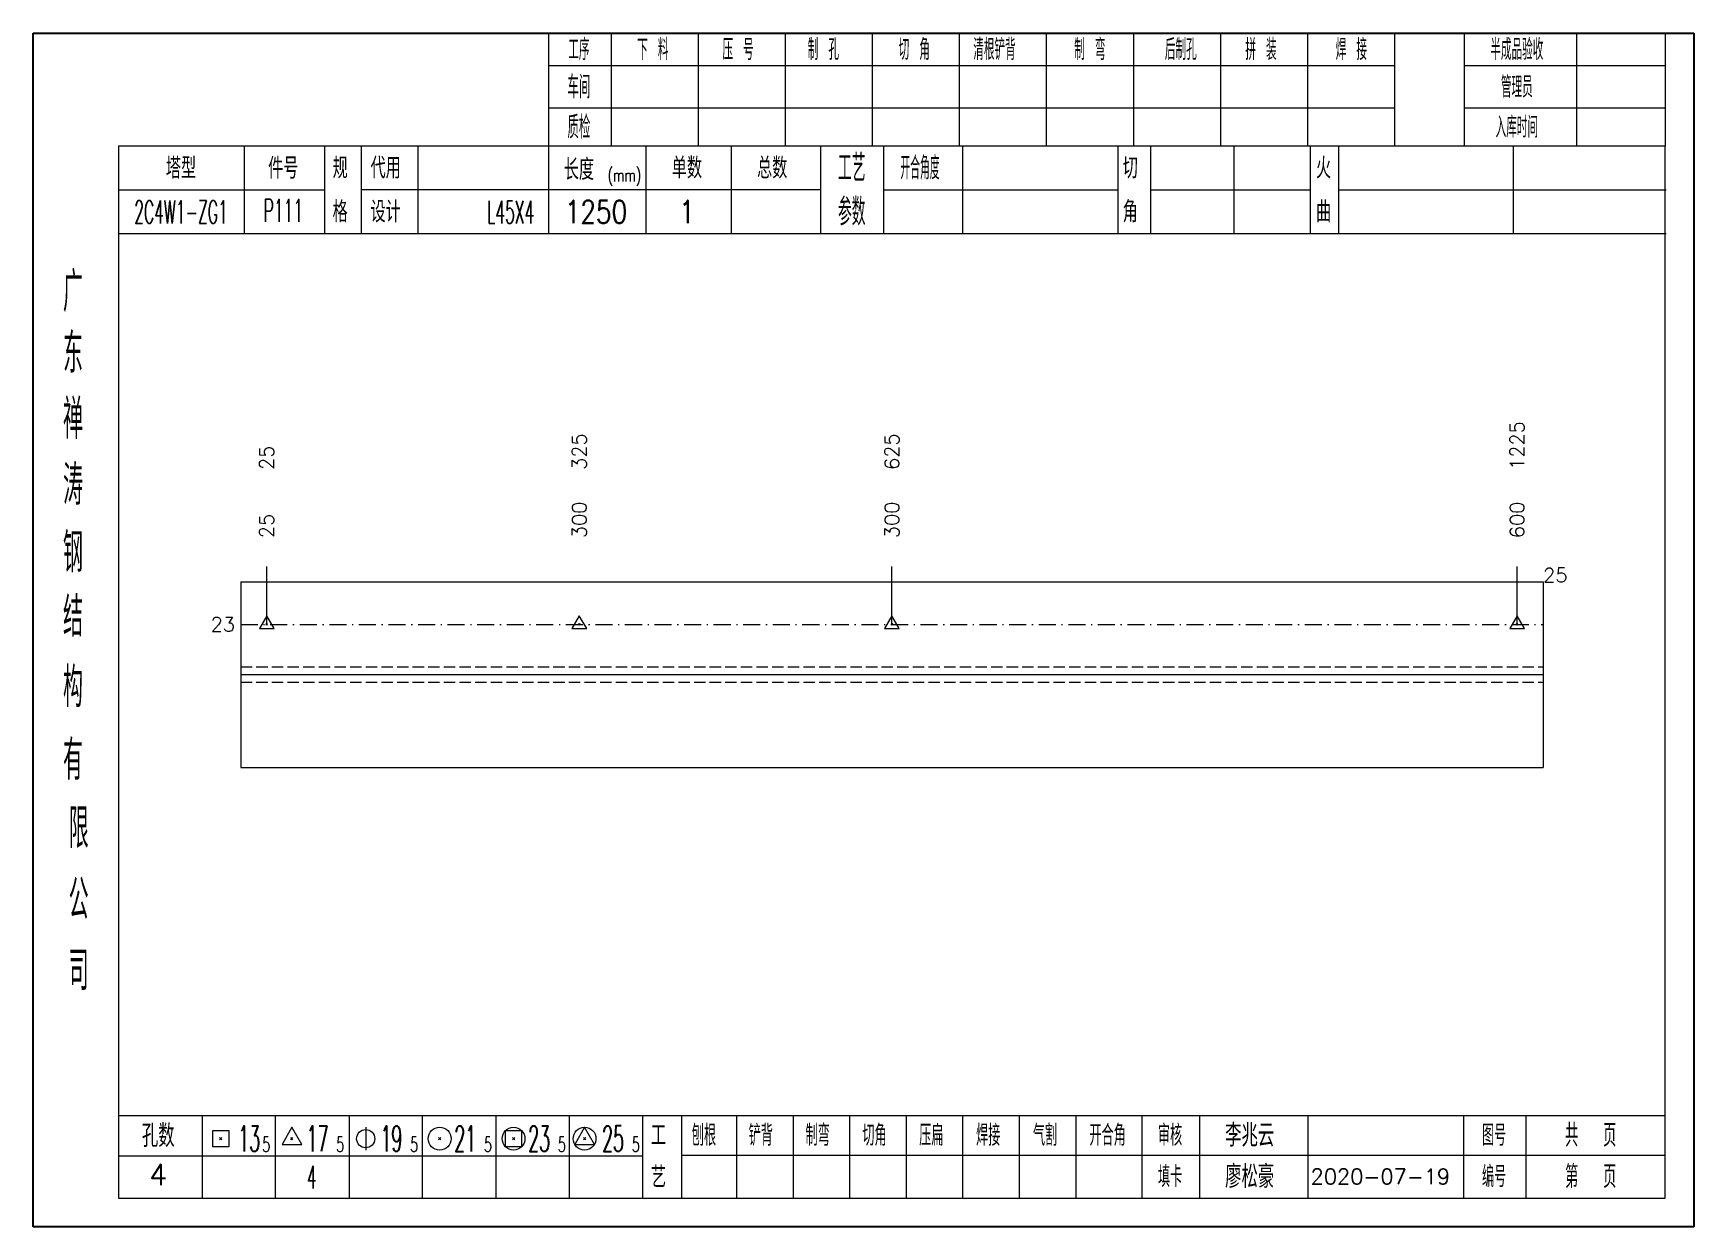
# Model space of a CAD drawing. Extents: x 154981 to 165753, y -86801 to -82885.
# Drawn here: x 159199.3 to 159491.4, y -85176.6 to -84966.7 of the extents above; entities that cross this region are included whole.
import ezdxf
from ezdxf.enums import TextEntityAlignment as Align

# ---------------------------------------------------------------- set-up
doc = ezdxf.new("R2010")
doc.units = 0
doc.header["$MEASUREMENT"] = 0
doc.linetypes.add('一点画线', pattern=[5.2, 3, -1, 0.2, -1])
doc.linetypes.add('虚线', pattern=[2.75, 2, -0.75])
doc.layers.get('0').update_dxf_attribs({"linetype": 'CONTINUOUS', "lineweight": 25})
for name, color, linetype, lineweight in [('1', 7, 'CONTINUOUS', 25), ('4', 7, 'CONTINUOUS', 25), ('5', 7, 'CONTINUOUS', 25)]:
    doc.layers.add(name, color=color, linetype=linetype, lineweight=lineweight)
doc.styles.get("Standard").update_dxf_attribs({"font": 'simplex.shx', "width": 0.7, "height": 3, "bigfont": 'gbhzfs.shx'})

msp = doc.modelspace()

# ---------------------------------------------------------------- texts
at = {"color": 7, "linetype": 'Continuous', "lineweight": 13}
for s, p in [('1225', (159460.33406, -85043.49383)), ('325', (159295.36046, -85043.49383)), ('625', (159350.35166, -85043.49383)), ('25', (159240.36926, -85043.49383))]:
    msp.add_text(s, height=2.5, rotation=90, dxfattribs=at).set_placement(p, align=Align.MIDDLE_LEFT)
at = {"color": 4, "linetype": 'Continuous', "lineweight": 9}
for s, p in [('300', (159295.36046, -85055.49383)), ('300', (159350.35166, -85055.49383)), ('600', (159460.33406, -85055.49383)), ('25', (159240.36926, -85055.49383))]:
    msp.add_text(s, height=2.5, rotation=90, dxfattribs=at).set_placement(p, align=Align.MIDDLE_LEFT)
at = {"color": 7, "linetype": 'Continuous', "lineweight": 13}
msp.add_text('25', height=2.5, dxfattribs=at).set_placement((159464.91666, -85061.99383), align=Align.MIDDLE_LEFT)
msp.add_text('23', height=2.5, dxfattribs=at).set_placement((159234.78666, -85070.6605), align=Align.MIDDLE_RIGHT)
at = {"layer": '4', "color": 1, "linetype": 'Continuous', "lineweight": 25}
for s, height, width, p in [('工序', 3.7, 0.7, (159295.28666, -84969.53733)), ('下 料', 3.7, 0.7, (159308.28666, -84969.53733)), ('压 号', 3.7, 0.7, (159323.28666, -84969.53733)), ('制 孔', 3.7, 0.7, (159338.28666, -84969.53733)), ('切 角', 3.7, 0.7, (159354.28666, -84969.53733)), ('清根铲背 ', 3.7, 0.7, (159369.28666, -84969.53733)), (' 制 弯', 3.7, 0.7, (159384.28666, -84969.53733)), (' 后制孔', 3.7, 0.7, (159400.28666, -84969.53733)), ('拼 装', 3.7, 0.7, (159415.28666, -84969.53733)), (' 焊 接', 3.7, 0.7, (159430.28666, -84969.53733)), ('半成品验收', 3.7, 0.7, (159460.28666, -84969.53733)), ('车间', 4, 0.7, (159295.28666, -84976.13733)), ('管理员', 3.7, 0.7, (159460.28666, -84976.13733)), ('质检', 4, 0.7, (159295.28666, -84983.19733)), ('入库时间', 3.7, 0.7, (159460.28666, -84983.19733)), ('工艺', 4.8, 0.7, (159343.28666, -84990.37733)), ('开合角度', 4, 0.6, (159355.28666, -84990.37733)), ('(mm)', 2.24, 0.7, (159303.28666, -84991.63733)), ('参数', 4.8, 0.7, (159343.28666, -84998.08733)), ('2C4W1-ZG1', 4, 0.5, (159225.28666, -84998.11733)), ('P111', 4, 0.5, (159243.28666, -84997.86733)), ('L45X4', 4, 0.5, (159283.28666, -84998.13733)), ('1250', 4, 0.8, (159298.28666, -84998.08733)), ('1', 4, 0.8, (159314.28666, -84998.08733)), ('广', 6.96, 0.7, (159206.28666, -85012.16733)), ('东', 6.96, 0.7, (159206.28666, -85022.95733)), ('禅', 6.96, 0.7, (159206.28666, -85034.54733)), ('涛', 6.96, 0.7, (159206.28666, -85046.14733)), ('钢', 6.96, 0.7, (159206.28666, -85058.03733)), ('结', 6.96, 0.7, (159206.28666, -85069.34733)), ('构', 6.96, 0.7, (159206.28666, -85081.72733)), ('有', 6.96, 0.7, (159206.28666, -85094.53733)), ('限', 6.96, 0.7, (159207.28666, -85106.53733)), ('公', 6.96, 0.7, (159207.28666, -85119.07733)), ('司', 6.96, 0.7, (159207.28666, -85131.55733)), ('刨根', 3.7, 0.8, (159317.28666, -85160.53733)), ('铲背', 3.7, 0.8, (159327.28666, -85160.53733)), ('制弯', 3.7, 0.8, (159337.28666, -85160.53733)), ('切角', 3.7, 0.8, (159347.28666, -85160.53733)), ('压扁', 3.7, 0.8, (159357.28666, -85160.53733)), ('焊接', 3.7, 0.8, (159367.28666, -85160.53733)), ('气割', 3.7, 0.8, (159377.28666, -85160.53733)), ('开合角', 3.7, 0.8, (159388.28666, -85160.53733)), ('审核', 3.7, 0.8, (159399.28666, -85160.53733)), ('图号', 3.7, 0.8, (159456.28666, -85160.53733)), ('共  页', 4, 0.8, (159473.28666, -85160.53733)), ('13', 4.47, 0.5, (159237.28666, -85161.13733)), ('5', 2.68, 0.6, (159240.28666, -85162.13733)), ('17', 4.47, 0.5, (159249.28666, -85161.13733)), ('5', 2.68, 0.6, (159253.28666, -85162.13733)), ('19', 4.47, 0.5, (159262.28666, -85161.13733)), ('5', 2.68, 0.6, (159266.28666, -85162.13733)), ('21', 4.47, 0.5, (159275.28666, -85161.13733)), ('5', 2.68, 0.6, (159279.28666, -85162.13733)), ('23', 4.47, 0.5, (159288.28666, -85161.13733)), ('5', 2.68, 0.6, (159292.28666, -85162.13733)), ('25', 4.47, 0.5, (159301.28666, -85161.13733)), ('5', 2.68, 0.6, (159305.28666, -85162.13733)), ('4', 4, 0.5, (159248.28666, -85167.88733)), ('填卡', 3.7, 0.8, (159399.28666, -85167.80733)), ('编号', 3.7, 0.8, (159456.28666, -85167.80733)), ('第  页', 4, 0.8, (159473.28666, -85167.80733))]:
    msp.add_text(s, height=height, dxfattribs=dict(at, width=width)).set_placement(p, align=Align.MIDDLE_CENTER)
for s, height, p in [('塔型', 3.7, (159225.28666, -84990.40733)), ('件号', 3.7, (159243.28666, -84990.40733)), ('规', 3.7, (159253.28666, -84990.37733)), ('代用', 3.7, (159261.28666, -84990.37733)), ('长度', 3.7, (159295.28666, -84990.63733)), ('单数', 3.7, (159314.28666, -84990.37733)), ('总数', 3.7, (159329.28666, -84990.37733)), ('切', 3.7, (159392.28666, -84990.37733)), ('火', 3.7, (159426.28666, -84990.37733)), ('格', 3.7, (159253.28666, -84998.08733)), ('设计', 3.7, (159261.28666, -84998.08733)), ('角', 3.7, (159392.28666, -84998.08733)), ('曲', 3.7, (159426.28666, -84998.08733)), ('孔数', 4, (159221.28666, -85160.61733)), ('工', 3.7, (159309.28666, -85160.53733)), ('李兆云', 4, (159413.28666, -85160.53733)), ('4', 3.7, (159221.28666, -85167.44733)), ('艺', 3.7, (159309.28666, -85167.88733)), ('廖松豪', 4, (159413.28666, -85167.80733)), ('2020-07-19', 2.7, (159436.28666, -85167.80733))]:
    msp.add_text(s, height=height, dxfattribs=at).set_placement(p, align=Align.MIDDLE_CENTER)

# ---------------------------------------------------------------- blocks, each defined once
blk = doc.blocks.new('孔17.5')
at = {"layer": '5', "color": 7, "linetype": 'Continuous', "lineweight": 13}
for p, q in [((0, 1), (-0.866, -0.5)), ((-0.1, -0.1), (0.1, 0.1)), ((0.1, -0.1), (-0.1, 0.1)), ((0.866, -0.5), (0, 1)), ((-0.866, -0.5), (0.866, -0.5))]:
    blk.add_line(p, q, dxfattribs=at)
blk = doc.blocks.new('CTJGK')
at = {"color": 6, "linetype": 'Continuous'}
for p, q in [((0, 209.97), (292.13, 209.97)), ((0, 0), (0, 209.97)), ((292.13, 209.97), (292.13, 0)), ((292.13, 0), (0, 0))]:
    blk.add_line(p, q, dxfattribs=at)

# ---------------------------------------------------------------- linework, layer by layer
at = {"color": 7, "linetype": 'Continuous', "lineweight": 13}
for p, q in [((159240.36926, -85070.6605), (159240.36926, -85060.49383)), ((159350.35166, -85070.6605), (159350.35166, -85060.49383)), ((159460.33406, -85070.6605), (159460.33406, -85060.49383))]:
    msp.add_line(p, q, dxfattribs=at)
at = {"color": 7, "linetype": 'Continuous', "lineweight": 18}
for p, q in [((159235.78666, -85063.1605), (159235.78666, -85095.82717)), ((159235.78666, -85063.1605), (159464.91666, -85063.1605)), ((159464.91666, -85063.1605), (159464.91666, -85095.82717)), ((159235.78666, -85079.49383), (159464.91666, -85079.49383))]:
    msp.add_line(p, q, dxfattribs=at)
at = {"color": 1, "linetype": '一点画线', "lineweight": 13}
msp.add_line((159235.78666, -85070.6605), (159464.91666, -85070.6605), dxfattribs=at)
at = {"color": 6, "linetype": '虚线', "lineweight": 18}
for p, q in [((159235.78666, -85078.1605), (159464.91666, -85078.1605)), ((159235.78666, -85080.82717), (159464.91666, -85080.82717))]:
    msp.add_line(p, q, dxfattribs=at)
at = {"layer": '1', "color": 7, "linetype": 'Continuous', "lineweight": 18}
msp.add_line((159235.78666, -85095.82717), (159464.91666, -85095.82717), dxfattribs=at)
at = {"layer": '4', "color": 1, "linetype": 'Continuous', "lineweight": 18}
for p, q in [((159199.28666, -84966.66733), (159199.28666, -85176.63733)), ((159491.41666, -84966.66733), (159199.28666, -84966.66733)), ((159289.91666, -84966.66733), (159289.91666, -84986.50733)), ((159300.94666, -84966.66733), (159300.94666, -84986.52733)), ((159316.25666, -84966.66733), (159316.25666, -84986.52733)), ((159331.57666, -84966.66733), (159331.57666, -84986.52733)), ((159346.88666, -84966.66733), (159346.88666, -84986.52733)), ((159362.19666, -84966.66733), (159362.19666, -84986.52733)), ((159377.50666, -84966.66733), (159377.50666, -84986.52733)), ((159392.82666, -84966.66733), (159392.82666, -84986.52733)), ((159408.13666, -84966.66733), (159408.13666, -84986.52733)), ((159423.44666, -84966.66733), (159423.44666, -84986.52733)), ((159438.75666, -84966.66733), (159438.75666, -84986.50733)), ((159438.75666, -84966.66733), (159438.75666, -84986.52733)), ((159451.03666, -84966.66733), (159451.03666, -84986.52733)), ((159470.78666, -84966.66733), (159470.78666, -84986.52733)), ((159486.36666, -84966.66733), (159486.36666, -84986.52733)), ((159491.41666, -84996.46733), (159491.41666, -84966.66733)), ((159438.75666, -84972.39733), (159289.91666, -84972.39733)), ((159486.36666, -84972.39733), (159451.03666, -84972.39733)), ((159438.75666, -84979.87733), (159289.91666, -84979.87733)), ((159486.36666, -84979.87733), (159451.03666, -84979.87733)), ((159214.29666, -84986.52733), (159214.29666, -85171.58733)), ((159486.36666, -84986.52733), (159214.29666, -84986.52733)), ((159236.41666, -84986.51733), (159236.41666, -85001.93733)), ((159250.56666, -85001.93733), (159250.56666, -84986.52733)), ((159257.06666, -85001.93733), (159257.06666, -84986.52733)), ((159266.93666, -84986.52733), (159266.93666, -85001.93733)), ((159289.91666, -84986.50733), (159289.91666, -85001.93733)), ((159307.03666, -84986.52733), (159307.03666, -85001.93733)), ((159322.08666, -84986.52733), (159322.08666, -85001.93733)), ((159337.78666, -84986.52733), (159337.78666, -85001.93733)), ((159348.84666, -84986.52733), (159348.84666, -85001.93733)), ((159362.79666, -84986.52733), (159362.79666, -85001.93733)), ((159390.09666, -84986.52733), (159390.09666, -85001.93733)), ((159395.85666, -84986.52733), (159395.85666, -85001.93733)), ((159410.47666, -84986.52733), (159410.47666, -85001.93733)), ((159423.93666, -84986.52733), (159423.93666, -85001.93733)), ((159428.92666, -84986.52733), (159428.92666, -85001.93733)), ((159459.66666, -84986.52733), (159459.66666, -85001.93733)), ((159486.36666, -85171.58733), (159486.36666, -84986.52733)), ((159250.56666, -84994.28733), (159214.29666, -84994.28733)), ((159337.78666, -84994.23733), (159257.06666, -84994.23733)), ((159348.84666, -84994.23733), (159390.09666, -84994.23733)), ((159395.85666, -84994.23733), (159423.93666, -84994.23733)), ((159428.92666, -84994.23733), (159486.54666, -84994.23733)), ((159491.41666, -85176.63733), (159491.41666, -84996.46733)), ((159486.54666, -85001.93733), (159214.29666, -85001.93733)), ((159214.29666, -85157.05733), (159486.36666, -85157.05733)), ((159228.98666, -85157.05733), (159228.98666, -85171.58733)), ((159241.91666, -85171.58733), (159241.91666, -85157.05733)), ((159254.84666, -85157.05733), (159254.84666, -85171.58733)), ((159267.76666, -85171.58733), (159267.76666, -85157.05733)), ((159280.69666, -85157.05733), (159280.69666, -85171.58733)), ((159293.62666, -85171.58733), (159293.62666, -85157.05733)), ((159306.54666, -85171.58733), (159306.54666, -85157.05733)), ((159313.41666, -85171.58733), (159313.41666, -85157.05733)), ((159323.07666, -85171.58733), (159323.07666, -85157.05733)), ((159333.01666, -85171.58733), (159333.01666, -85157.05733)), ((159342.95666, -85171.58733), (159342.95666, -85157.05733)), ((159352.90666, -85171.58733), (159352.90666, -85157.05733)), ((159362.84666, -85171.58733), (159362.84666, -85157.05733)), ((159372.78666, -85171.58733), (159372.78666, -85157.05733)), ((159382.73666, -85171.58733), (159382.73666, -85157.05733)), ((159394.37666, -85171.58733), (159394.37666, -85157.05733)), ((159404.52666, -85171.58733), (159404.52666, -85157.05733)), ((159423.58666, -85171.58733), (159423.58666, -85157.05733)), ((159450.96666, -85171.58733), (159450.96666, -85157.05733)), ((159461.92666, -85171.58733), (159461.92666, -85157.05733)), ((159306.54666, -85164.18733), (159214.29666, -85164.18733)), ((159313.37666, -85164.02733), (159486.36666, -85164.02733)), ((159214.29666, -85171.58733), (159486.36666, -85171.58733)), ((159199.28666, -85176.63733), (159491.41666, -85176.63733))]:
    msp.add_line(p, q, dxfattribs=at)
at = {"layer": '4', "color": 7, "linetype": 'Continuous', "lineweight": 13}
for p, q in [((159230.87266, -85162.55133), (159230.87266, -85159.72333)), ((159230.87266, -85159.72333), (159233.70066, -85159.72333)), ((159232.08666, -85161.33733), (159232.48666, -85160.93733)), ((159232.48666, -85161.33733), (159232.08666, -85160.93733)), ((159233.70066, -85159.72333), (159233.70066, -85162.55133)), ((159244.78666, -85159.13733), (159243.05466, -85162.13733)), ((159244.58666, -85161.33733), (159244.98666, -85160.93733)), ((159244.98666, -85161.33733), (159244.58666, -85160.93733)), ((159246.51866, -85162.13733), (159244.78666, -85159.13733)), ((159257.78666, -85159.13733), (159257.78666, -85163.13733)), ((159270.58666, -85161.33733), (159270.98666, -85160.93733)), ((159270.98666, -85161.33733), (159270.58666, -85160.93733)), ((159282.37266, -85162.55133), (159282.37266, -85159.72333)), ((159282.37266, -85159.72333), (159285.20066, -85159.72333)), ((159283.58666, -85161.33733), (159283.98666, -85160.93733)), ((159283.98666, -85161.33733), (159283.58666, -85160.93733)), ((159285.20066, -85159.72333), (159285.20066, -85162.55133)), ((159296.28666, -85159.13733), (159294.55466, -85162.13733)), ((159296.08666, -85161.33733), (159296.48666, -85160.93733)), ((159296.48666, -85161.33733), (159296.08666, -85160.93733)), ((159298.01866, -85162.13733), (159296.28666, -85159.13733)), ((159233.70066, -85162.55133), (159230.87266, -85162.55133)), ((159243.05466, -85162.13733), (159246.51866, -85162.13733)), ((159285.20066, -85162.55133), (159282.37266, -85162.55133)), ((159294.55466, -85162.13733), (159298.01866, -85162.13733))]:
    msp.add_line(p, q, dxfattribs=at)
for centre, radius in [((159257.78666, -85161.13733), 1.6), ((159270.78666, -85161.13733), 2), ((159283.78666, -85161.13733), 2), ((159296.28666, -85161.13733), 2)]:
    msp.add_circle(centre, radius, dxfattribs=at)

# ---------------------------------------------------------------- block references
at = {"color": 0, "linetype": 'Continuous'}
msp.add_blockref('CTJGK', (159199.28666, -85176.63733), dxfattribs=at)
at = {"color": 4, "linetype": 'Continuous', "lineweight": 9, "xscale": 1.5, "yscale": 1.5, "zscale": 1.5}
for p in [(159240.36926, -85070.6605), (159295.36046, -85070.6605), (159350.35166, -85070.6605), (159460.33406, -85070.6605)]:
    msp.add_blockref('孔17.5', p, dxfattribs=at)

msp.set_redraw_order([(e.dxf.handle, doc.entitydb.next_handle()) for e in msp.query("TEXT MTEXT ATTDEF DIMENSION ARC_DIMENSION")])  # texts and dimensions are drawn at this point

doc.saveas('drawing.dxf')
